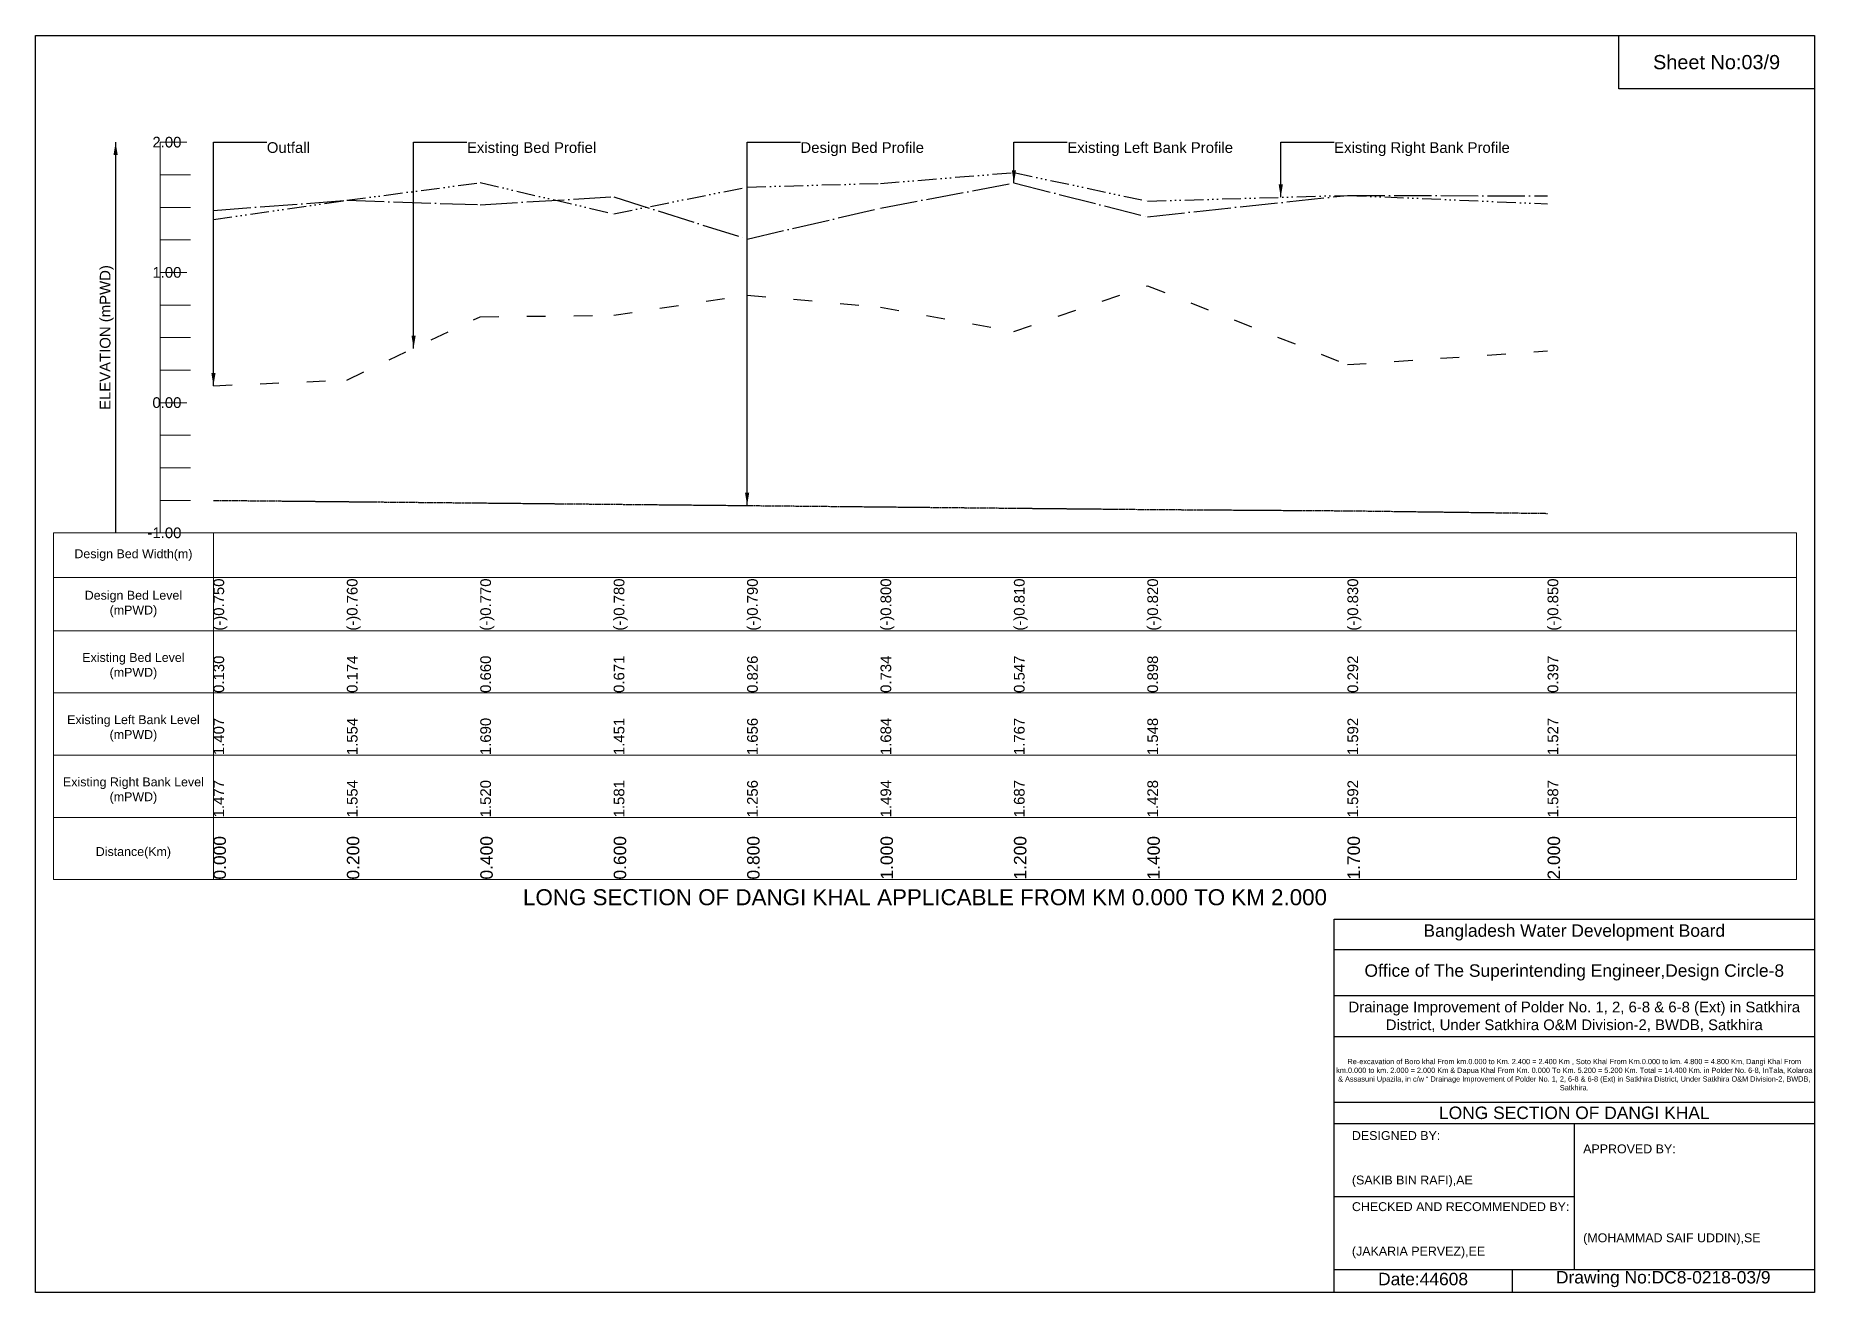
# Model space of a CAD drawing. Header units: inches. Extents: x 91000 to 218000, y -5656 to 30000.
# Drawn here: x 120000 to 128000, y 14344 to 20000 of the extents above; entities that cross this region are included whole.
import ezdxf

# ---------------------------------------------------------------- set-up
doc = ezdxf.new("R2010")
doc.units = ezdxf.units.IN
doc.header["$LTSCALE"] = 7
doc.header["$MEASUREMENT"] = 0
for name, pattern in [('ACAD_ISO03W100', [30, 12, -18]), ('ACAD_ISO04W100', [30, 24, -3, 0, -3]), ('ACAD_ISO14W100', [24, 12, -3, 0, -3, 0, -3, 0, -3]), ('CENTER', [2, 1.25, -0.25, 0.25, -0.25])]:
    doc.linetypes.add(name, pattern=pattern)
for name, color, linetype, lineweight in [('Design Bed Level Long Section', 7, 'CENTER', 25), ('Existing Bed Level for Long Section', 7, 'ACAD_ISO03W100', 25), ('Existing Left Bank of Long section', 7, 'ACAD_ISO04W100', 25), ('Existing Right Bank of Long Section', 7, 'ACAD_ISO14W100', 25), ('Long Section Border', 7, 'Continuous', 9), ('Long Section Labels', 7, 'Continuous', 9), ('Vscale for Long Section', 7, 'Continuous', 9)]:
    doc.layers.add(name, color=color, linetype=linetype, lineweight=lineweight)
doc.styles.get("Standard").update_dxf_attribs({"font": 'arial.ttf'})
doc.dimstyles.get("Standard").update_dxf_attribs({"dimtxt": 0.18, "dimasz": 0.18, "dimexe": 0.18, "dimexo": 0.0625, "dimgap": 0.09, "dimtad": 0, "dimtih": 1, "dimtoh": 1, "dimdec": 4, "dimzin": 0, "dimdsep": 46, "dimtxsty": 'Standard', "dimcen": 0.09, "dimadec": 0, "dimazin": 0, "dimtfac": 1, "dimtdec": 4, "dimtofl": 0, "dimtmove": 0, "dimatfit": 3, "dimfxl": 1, "dimtolj": 1, "dimtzin": 0, "dimarcsym": 0})

msp = doc.modelspace()

# ---------------------------------------------------------------- texts
at = {"attachment_point": 5}
for s, insert, char_height in [('Sheet No:03/9', (127560, 19880), 64), ('Bangladesh Water Development Board', (126920, 15964), 56), ('Office of The Superintending Engineer,Design Circle-8', (126920, 15784), 56)]:
    msp.add_mtext(s, dxfattribs=dict(at, insert=insert, char_height=char_height))
for s, insert, char_height, width, attachment_point in [('Drainage Improvement of Polder No. 1, 2, 6-8 & 6-8 (Ext) in Satkhira District, Under Satkhira O&M Division-2, BWDB, Satkhira', (126920, 15584), 48, 2240, 5), ('Re-excavation of Boro khal From km.0.000 to Km. 2.400 = 2.400 Km , Soto Khal From Km.0.000 to km. 4.800 = 4.800 Km, Dangi Khal From km.0.000 to km. 2.000 = 2.000 Km & Dapua Khal From Km. 0.000 To Km. 5.200 = 5.200 Km. Total = 14.400 Km. in Polder No. 6-8, InTala, Kolaroa & Assasuni Upazila, in c/w “ Drainage Improvement of Polder No. 1, 2, 6-8 & 6-8 (Ext) in Satkhira District, Under Satkhira O&M Division-2, BWDB, Satkhira.', (126920, 15324), 23.565, 2160, 5), ('LONG SECTION OF DANGI KHAL', (126920, 15152), 56, 2240, 5), ('DESIGNED BY:^J^J^J(SAKIB BIN RAFI),AE', (125920, 14944), 40, 1120, 4), ('APPROVED BY:^J^J^J^J^J^J(MOHAMMAD SAIF UDDIN),SE', (126960, 14784), 40, 1120, 4), ('CHECKED AND RECOMMENDED BY:^J^J^J(JAKARIA PERVEZ),EE', (125920, 14624), 40, 1120, 4), ('Date:44608', (126240, 14404), 56, 1120, 5), ('Drawing No:DC8-0218-03/9', (127320, 14404), 56, 1760, 5)]:
    msp.add_mtext(s, dxfattribs=dict(insert=insert, char_height=char_height, width=width, attachment_point=attachment_point))
at = {"layer": 'Long Section Border', "attachment_point": 5}
for s, insert, char_height in [('Design Bed Width(m)', (120440, 17662), 40), ('Design Bed Level^J(mPWD)', (120440, 17442), 40), ('Existing Bed Level^J(mPWD)', (120440, 17162), 40), ('Existing Left Bank Level^J(mPWD)', (120440, 16882), 40), ('Existing Right Bank Level^J(mPWD)', (120440, 16602), 40), ('Distance(Km)', (120440, 16322), 40), ('LONG SECTION OF DANGI KHAL APPLICABLE FROM KM 0.000 TO KM 2.000', (124000, 16122), 72)]:
    msp.add_mtext(s, dxfattribs=dict(at, insert=insert, char_height=char_height))
at = {"layer": 'Long Section Labels', "char_height": 48, "attachment_point": 1}
for s, insert in [('Outfall', (121040, 19520)), ('Existing Bed Profiel', (121940, 19520)), ('Design Bed Profile', (123440, 19520)), ('Existing Left Bank Profile', (124640, 19520)), ('Existing Right Bank Profile', (125840, 19520))]:
    msp.add_mtext(s, dxfattribs=dict(at, insert=insert))
at = {"layer": 'Vscale for Long Section', "char_height": 48, "attachment_point": 6}
for s, insert in [('2.00', (120656, 19520)), ('1.00', (120656, 18934)), ('0.00', (120656, 18348)), ('-1.00', (120656, 17762))]:
    msp.add_mtext(s, dxfattribs=dict(at, insert=insert))
at = {"layer": 'Vscale for Long Section', "rotation": 90}
for s, insert, char_height, attachment_point in [('ELEVATION (mPWD)', (120320, 18641), 48, 5), ('(-)0.750', (120800, 17322), 48, 1), ('(-)0.760', (121400, 17322), 48, 1), ('(-)0.770', (122000, 17322), 48, 1), ('(-)0.780', (122600, 17322), 48, 1), ('(-)0.790', (123200, 17322), 48, 1), ('(-)0.800', (123800, 17322), 48, 1), ('(-)0.810', (124400, 17322), 48, 1), ('(-)0.820', (125000, 17322), 48, 1), ('(-)0.830', (125900, 17322), 48, 1), ('(-)0.850', (126800, 17322), 48, 1), ('0.130', (120800, 17042), 48, 1), ('0.174', (121400, 17042), 48, 1), ('0.660', (122000, 17042), 48, 1), ('0.671', (122600, 17042), 48, 1), ('0.826', (123200, 17042), 48, 1), ('0.734', (123800, 17042), 48, 1), ('0.547', (124400, 17042), 48, 1), ('0.898', (125000, 17042), 48, 1), ('0.292', (125900, 17042), 48, 1), ('0.397', (126800, 17042), 48, 1), ('1.407', (120800, 16762), 48, 1), ('1.554', (121400, 16762), 48, 1), ('1.690', (122000, 16762), 48, 1), ('1.451', (122600, 16762), 48, 1), ('1.656', (123200, 16762), 48, 1), ('1.684', (123800, 16762), 48, 1), ('1.767', (124400, 16762), 48, 1), ('1.548', (125000, 16762), 48, 1), ('1.592', (125900, 16762), 48, 1), ('1.527', (126800, 16762), 48, 1), ('1.477', (120800, 16482), 48, 1), ('1.554', (121400, 16482), 48, 1), ('1.520', (122000, 16482), 48, 1), ('1.581', (122600, 16482), 48, 1), ('1.256', (123200, 16482), 48, 1), ('1.494', (123800, 16482), 48, 1), ('1.687', (124400, 16482), 48, 1), ('1.428', (125000, 16482), 48, 1), ('1.592', (125900, 16482), 48, 1), ('1.587', (126800, 16482), 48, 1), ('0.000', (120800, 16202), 56, 1), ('0.200', (121400, 16202), 56, 1), ('0.400', (122000, 16202), 56, 1), ('0.600', (122600, 16202), 56, 1), ('0.800', (123200, 16202), 56, 1), ('1.000', (123800, 16202), 56, 1), ('1.200', (124400, 16202), 56, 1), ('1.400', (125000, 16202), 56, 1), ('1.700', (125900, 16202), 56, 1), ('2.000', (126800, 16202), 56, 1)]:
    msp.add_mtext(s, dxfattribs=dict(at, insert=insert, char_height=char_height, attachment_point=attachment_point))

# ---------------------------------------------------------------- linework, layer by layer
for points in [[(120000, 20000), (128000, 20000), (128000, 14344), (120000, 14344)], [(127120, 20000), (128000, 20000), (128000, 19760), (127120, 19760)]]:
    msp.add_lwpolyline(points, close=True)
for points in [[(125840, 14344), (125840, 16024), (128000, 16024)], [(125840, 15888), (128000, 15888)], [(125840, 15680), (128000, 15680)], [(125840, 15496), (128000, 15496)], [(125840, 15200), (128000, 15200)], [(125840, 15104), (128000, 15104)], [(126920, 15104), (126920, 14448)], [(125840, 14776), (126920, 14776)], [(125840, 14448), (128000, 14448)], [(126640, 14448), (126640, 14344)]]:
    msp.add_lwpolyline(points)
at = {"layer": 'Design Bed Level Long Section'}
msp.add_lwpolyline([(120800, 17908.5), (121400, 17902.6), (122000, 17896.8), (122600, 17890.9), (123200, 17885.1), (123800, 17879.2), (124400, 17873.3), (125000, 17867.5), (125900, 17861.6), (126800, 17849.9)], dxfattribs=at)
at = {"layer": 'Existing Bed Level for Long Section'}
msp.add_lwpolyline([(120800, 18424.2), (121400, 18450), (122000, 18734.8), (122600, 18741.2), (123200, 18832), (123800, 18778.1), (124400, 18668.5), (125000, 18874.2), (125900, 18519.1), (126800, 18580.6)], dxfattribs=at)
at = {"layer": 'Existing Left Bank of Long section'}
msp.add_lwpolyline([(120800, 19213.5), (121400, 19258.6), (122000, 19238.7), (122600, 19274.5), (123200, 19084), (123800, 19223.5), (124400, 19336.6), (125000, 19184.8), (125900, 19280.9), (126800, 19278)], dxfattribs=at)
at = {"layer": 'Existing Right Bank of Long Section'}
msp.add_lwpolyline([(120800, 19172.5), (121400, 19258.6), (122000, 19338.3), (122600, 19198.3), (123200, 19318.4), (123800, 19334.8), (124400, 19383.5), (125000, 19255.1), (125900, 19280.9), (126800, 19242.8)], dxfattribs=at)
at = {"layer": 'Long Section Border'}
msp.add_lwpolyline([(120080, 17762), (127920, 17762), (127920, 16202), (120080, 16202)], close=True, dxfattribs=at)
for points in [[(120800, 17762), (120800, 16202)], [(120080, 17562), (127920, 17562)], [(120080, 17322), (127920, 17322)], [(120080, 17042), (127920, 17042)], [(120080, 16762), (127920, 16762)], [(120080, 16482), (127920, 16482)]]:
    msp.add_lwpolyline(points, dxfattribs=at)
at = {"layer": 'Vscale for Long Section'}
for points in [[(120560, 17762), (120560, 18348), (120560, 18934), (120560, 19520)], [(120560, 19520), (120680, 19520)], [(120560, 19373.5), (120696, 19373.5)], [(120560, 19227), (120696, 19227)], [(120560, 19080.5), (120696, 19080.5)], [(120560, 18934), (120680, 18934)], [(120560, 18787.5), (120696, 18787.5)], [(120560, 18641), (120696, 18641)], [(120560, 18494.5), (120696, 18494.5)], [(120560, 18348), (120680, 18348)], [(120560, 18201.5), (120696, 18201.5)], [(120560, 18055), (120696, 18055)], [(120560, 17908.5), (120696, 17908.5)], [(120560, 17762), (120680, 17762)]]:
    msp.add_lwpolyline(points, dxfattribs=at)

msp.set_redraw_order([(e.dxf.handle, doc.entitydb.next_handle()) for e in msp.query("TEXT MTEXT ATTDEF DIMENSION ARC_DIMENSION")])  # texts and dimensions are drawn at this point

# ---------------------------------------------------------------- leaders
at = {"layer": 'Long Section Labels', "annotation_type": 0, "has_hookline": 1, "hookline_direction": 0}
for points, text_width in [([(120800, 18424.2), (120800, 19520), (121039.9, 19520)], 185.8), ([(121700, 18592.4), (121700, 19520), (121939.9, 19520)], 571.4), ([(123200, 17885.1), (123200, 19520), (123439.9, 19520)], 547.4), ([(124400, 19336.6), (124400, 19520), (124639.9, 19520)], 737.4), ([(125600, 19272.3), (125600, 19520), (125839.9, 19520)], 782)]:
    msp.add_leader(points, dimstyle='Standard', override={"dimasz": 57.6}, dxfattribs=dict(at, text_width=text_width))
at = {"layer": 'Vscale for Long Section'}
msp.add_leader([(120360, 19520), (120360, 17762)], dimstyle='Standard', override={"dimasz": 57.6}, dxfattribs=at)

doc.saveas('drawing.dxf')
